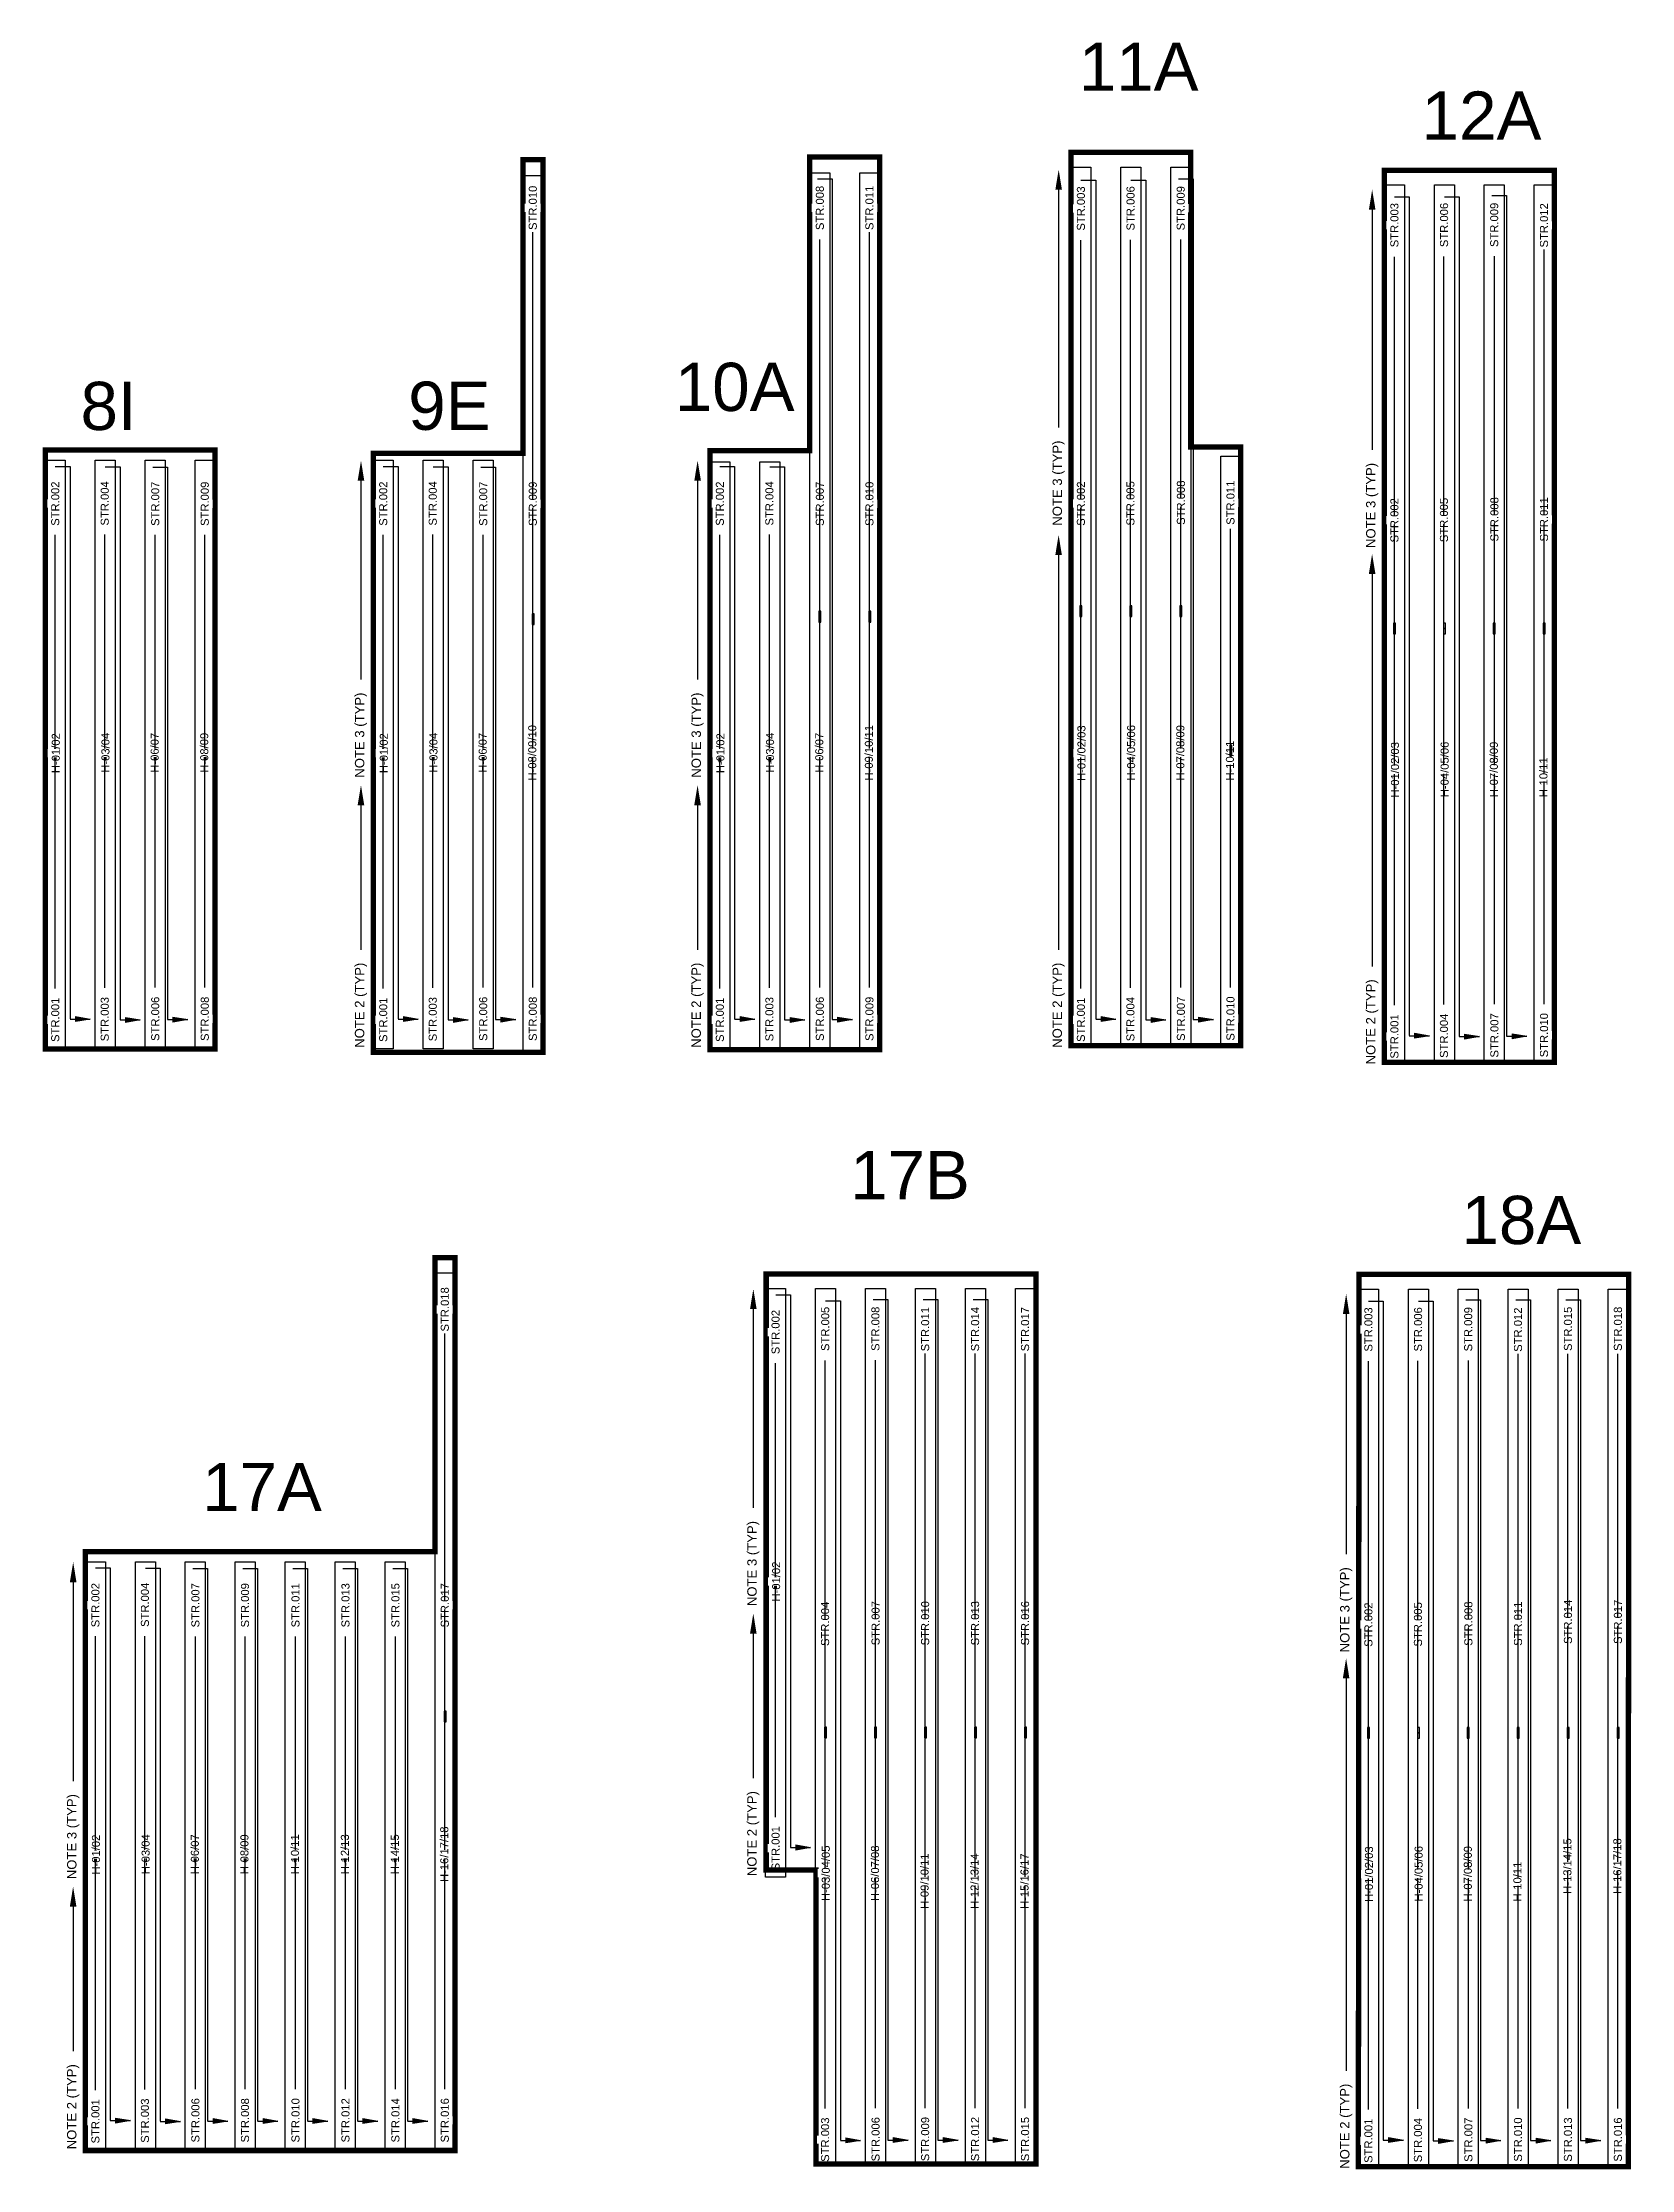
# Model space of a CAD drawing. Header units: inches. Extents: x -4 to 3761, y -12 to 63679.
# Drawn here: x 44 to 637, y 1445 to 2239 of the extents above; entities that cross this region are included whole.
import ezdxf
from ezdxf import colors
from ezdxf.entities.mleader import LeaderData, LeaderLine
from ezdxf.math import Vec2, Vec3

# ---------------------------------------------------------------- set-up
doc = ezdxf.new("R2010")
doc.units = ezdxf.units.IN
doc.header["$MEASUREMENT"] = 0
for name, color, linetype in [('E-TEXT', 7, 'Continuous'), ('G-ANNO-TEXT', 1, 'Continuous'), ('JINKO', 210, 'Continuous'), ('PV-LBD ARCHETYPES', 7, 'Continuous'), ('PVcase PV Modules (optimised)', 142, 'Continuous')]:
    doc.layers.add(name, color=color, linetype=linetype)
doc.styles.add('NEI-A', font='arial.ttf')

msp = doc.modelspace()

# ---------------------------------------------------------------- texts
at = {"layer": 'PV-LBD ARCHETYPES', "style": 'NEI-A'}
for s, p in [('11A', (430.86, 2221.24)), ('12A', (558.89, 2202.96)), ('8I', (58.18, 2094.56)), ('10A', (280.04, 2101.66)), ('18A', (573.74, 1790.61)), ('17A', (103.56, 1690.89))]:
    msp.add_text(s, height=18, dxfattribs=at).set_placement(p)
at = {"layer": 'PV-LBD ARCHETYPES', "char_height": 18, "width": 29.5685, "attachment_point": 5, "style": 'NEI-A'}
for s, insert in [(' 9E', (195.91, 2103.49)), (' 17B', (367.86, 1816.36, 11.13))]:
    msp.add_mtext(s, dxfattribs=dict(at, insert=insert))

# ---------------------------------------------------------------- blocks, each defined once
blk = doc.blocks.new('1P58@52DEG F TR ID3 PVBlock')
at = {"layer": 'PVcase PV Modules (optimised)', "color": 0}
for points in [[(0, 0, 0), (0, -219.818, 0), (-7.461, -219.818, 0), (-7.461, 0, 0)], [(-4.10355, -111.909, 0), (-3.35745, -111.909, 0), (-3.35745, -107.909, 0), (-4.10355, -107.909, 0)]]:
    blk.add_polyline3d(points, close=True, dxfattribs=at)
blk.add_polyline3d([(-3.543975, -110.095525, 0), (-3.543975, -109.722475, 0), (-3.7305, -109.909, 0), (-3.917025, -109.722475, 0), (-3.917025, -110.095525, 0)], dxfattribs=at)
blk = doc.blocks.new('1P87@52DEG F TR ID3 PVBlock')
at = {"layer": 'PVcase PV Modules (optimised)', "color": 0}
for points in [[(0, 0, 0), (0, -327.727, 0), (-7.461, -327.727, 0), (-7.461, 0, 0)], [(-4.10355, -167.724, 0), (-3.35745, -167.724, 0), (-3.35745, -163.724, 0), (-4.10355, -163.724, 0)]]:
    blk.add_polyline3d(points, close=True, dxfattribs=at)
blk.add_polyline3d([(-3.543975, -165.910525, 0), (-3.543975, -165.537475, 0), (-3.7305, -165.724, 0), (-3.917025, -165.537475, 0), (-3.917025, -165.910525, 0)], dxfattribs=at)
blk = doc.blocks.new('_ClosedBlank')
at = {"color": 0, "linetype": 'ByBlock', "lineweight": -2}
for p, q in [((-1, 0.17), (0, 0)), ((-1, 0.17), (-1, -0.17)), ((0, 0), (-1, -0.17))]:
    blk.add_line(p, q, dxfattribs=at)
blk = doc.blocks.new('AR')
h = blk.add_hatch(color=256)
h.dxf.hatch_style = 1
h.paths.add_polyline_path([(0, 0.03), (0, -0.03), (0.18, 0)])
at = {"xscale": 0.1800047113158301, "yscale": 0.1800047113158301, "zscale": 0.1800047113158301}
blk.add_blockref('_ClosedBlank', (0.18, 0), dxfattribs=at)

# ---------------------------------------------------------------- linework, layer by layer
at = {"const_width": 2}
for points in [[(167.47, 1862.16), (230.89, 1862.16), (230.89, 2195.48), (223.43, 2195.48), (223.43, 2085.81), (167.47, 2085.81)], [(356.56, 2196.45), (330.45, 2196.45), (330.45, 2086.86), (293.15, 2086.86), (293.15, 1863.19), (356.56, 1863.19)], [(608.41, 2191.5), (544.99, 2191.5), (544.99, 1858.42), (608.41, 1858.42)], [(45.01, 2087.08), (108.43, 2087.1), (108.43, 1863.49), (45.01, 1863.47)], [(60.01, 1452.15), (198.04, 1452.15), (198.04, 1785.47), (190.58, 1785.47), (190.58, 1675.79), (60.01, 1675.79)], [(636.22, 1779.25), (535.5, 1779.25), (535.28, 1446.07), (636, 1446.07)]]:
    msp.add_lwpolyline(points, close=True, dxfattribs=at)
for points in [[(427.94, 2198.22), (472.7, 2198.22), (472.7, 2088.26), (491.36, 2088.26), (491.36, 1864.64), (427.94, 1864.64), (427.94, 2198.22)], [(414.89, 1447.14), (414.89, 1779.42), (314.17, 1779.43), (314.17, 1556.85), (332.82, 1556.85), (332.82, 1447.14), (414.89, 1447.14)]]:
    msp.add_lwpolyline(points, dxfattribs=at)
at = {"layer": 'E-TEXT'}
for p, q in [((333.29, 2188.33), (338.79, 2188.33)), ((338.79, 2188.33), (338.79, 1874.46)), ((431.71, 2187.89), (437.21, 2187.89)), ((437.21, 2187.89), (437.21, 1874.64)), ((450.37, 2187.8), (455.86, 2187.8)), ((455.86, 2187.8), (455.86, 1874.34)), ((468.08, 2188.33), (473.58, 2188.33)), ((473.58, 2188.33), (473.58, 1874.46)), ((548.76, 2181.67), (554.25, 2181.67)), ((554.25, 2181.67), (554.25, 1868.42)), ((567.41, 2181.59), (572.91, 2181.59)), ((572.91, 2181.59), (572.91, 1868.13)), ((585.13, 2182.11), (590.63, 2182.11)), ((590.63, 2182.11), (590.63, 1868.24)), ((227.06, 1886.34), (227.06, 2168.43)), ((352.74, 1886.34), (352.74, 2168.43)), ((334.23, 1886.34), (334.23, 2165.69)), ((431.69, 1885.97), (431.69, 2165.46)), ((450.18, 1886.23), (450.18, 2165.56)), ((469.02, 1886.34), (469.02, 2165.69)), ((604.58, 1880.13), (604.58, 2161.96)), ((548.74, 1879.76), (548.74, 2159.24)), ((567.23, 1880.01), (567.23, 2159.35)), ((586.07, 1880.13), (586.07, 2159.48)), ((48.78, 2080.95), (54.28, 2080.95)), ((54.28, 2080.95), (54.28, 1874.64)), ((67.44, 2080.86), (72.94, 2080.86)), ((72.94, 2080.86), (72.94, 1874.34)), ((171.24, 2080.95), (176.74, 2080.95)), ((176.74, 2080.95), (176.74, 1874.64)), ((189.9, 2080.86), (195.4, 2080.86)), ((195.4, 2080.86), (195.4, 1874.34)), ((296.91, 2080.95), (302.41, 2080.95)), ((302.41, 2080.95), (302.41, 1874.64)), ((315.57, 2080.86), (321.07, 2080.86)), ((321.07, 2080.86), (321.07, 1874.34)), ((85.15, 2080.7), (90.65, 2080.7)), ((90.65, 2080.7), (90.65, 1874.46)), ((207.61, 2080.7), (213.11, 2080.7)), ((213.11, 2080.7), (213.11, 1874.46)), ((487.53, 1886.34), (487.53, 2057.63)), ((48.77, 1885.97), (48.77, 2055.42)), ((67.25, 1886.23), (67.25, 2055.53)), ((86.1, 1886.34), (86.1, 2055.37)), ((104.6, 1886.34), (104.6, 2055.37)), ((171.22, 1885.97), (171.22, 2055.42)), ((189.71, 1886.23), (189.71, 2055.53)), ((208.55, 1886.34), (208.55, 2055.37)), ((296.9, 1885.97), (296.9, 2055.42)), ((315.39, 1886.23), (315.39, 2055.53)), ((54.28, 1874.59), (61.84, 1874.59)), ((72.94, 1874.3), (80.49, 1874.3)), ((90.65, 1874.41), (98.21, 1874.41)), ((176.74, 1874.59), (184.3, 1874.59)), ((195.4, 1874.3), (202.95, 1874.3)), ((213.11, 1874.41), (220.67, 1874.41)), ((302.41, 1874.59), (309.97, 1874.59)), ((321.07, 1874.3), (328.63, 1874.3)), ((338.79, 1874.41), (346.34, 1874.41)), ((437.21, 1874.59), (444.76, 1874.59)), ((455.86, 1874.3), (463.42, 1874.3)), ((473.58, 1874.41), (481.14, 1874.41)), ((554.25, 1868.38), (561.81, 1868.38)), ((572.91, 1868.08), (580.47, 1868.08)), ((590.63, 1868.2), (598.19, 1868.2)), ((317.72, 1771.63, -5.56), (323.22, 1771.63, -5.56)), ((323.22, 1771.63, -5.56), (323.22, 1565.32, -5.56)), ((336.38, 1769.41), (341.87, 1769.41)), ((341.87, 1769.41), (341.87, 1455.95)), ((354.09, 1769.94), (359.59, 1769.94)), ((359.59, 1769.94), (359.59, 1456.07)), ((539.05, 1769.33), (544.55, 1769.33)), ((544.55, 1769.33), (544.55, 1456.07)), ((557.7, 1769.24), (563.2, 1769.24)), ((563.2, 1769.24), (563.2, 1455.78)), ((575.42, 1769.76), (580.92, 1769.76)), ((580.92, 1769.76), (580.92, 1455.89)), ((194.21, 1475.06), (194.21, 1757.15)), ((336.19, 1467.83), (336.19, 1747.17)), ((355.03, 1467.95), (355.03, 1747.3)), ((373.54, 1467.95), (373.54, 1749.78)), ((392.19, 1467.95), (392.19, 1749.78)), ((410.85, 1467.95), (410.85, 1749.78)), ((594.87, 1467.78), (594.87, 1749.61)), ((613.52, 1467.78), (613.52, 1749.61)), ((632.17, 1467.78), (632.17, 1749.61)), ((317.7, 1576.66, -5.56), (317.7, 1746.11, -5.56)), ((539.03, 1467.41), (539.03, 1746.89)), ((557.52, 1467.66), (557.52, 1747)), ((576.36, 1467.78), (576.36, 1747.13)), ((63.78, 1669.66), (69.28, 1669.66)), ((69.28, 1669.66), (69.28, 1463.35)), ((82.44, 1669.57), (87.94, 1669.57)), ((87.94, 1669.57), (87.94, 1463.06)), ((100.16, 1669.41), (105.65, 1669.41)), ((105.65, 1669.41), (105.65, 1463.17)), ((118.81, 1669.41), (124.31, 1669.41)), ((137.46, 1669.41), (142.96, 1669.41)), ((142.96, 1669.41), (142.96, 1463.17)), ((156.11, 1669.41), (161.61, 1669.41)), ((174.76, 1669.41), (180.26, 1669.41)), ((63.77, 1474.69), (63.77, 1644.14)), ((82.25, 1474.94), (82.25, 1644.25)), ((101.1, 1475.06), (101.1, 1644.08)), ((119.61, 1475.06), (119.61, 1644.08)), ((138.46, 1475.06), (138.46, 1644.08)), ((157.12, 1475.06), (157.12, 1644.08)), ((175.77, 1475.06), (175.77, 1644.08)), ((323.22, 1565.28, -5.56), (330.78, 1565.28, -5.56)), ((69.28, 1463.31), (76.84, 1463.31)), ((87.94, 1463.01), (95.5, 1463.01)), ((105.65, 1463.13), (113.21, 1463.13)), ((142.96, 1463.13), (150.52, 1463.13)), ((341.87, 1455.91), (349.43, 1455.91)), ((359.59, 1456.02), (367.15, 1456.02)), ((544.55, 1456.03), (552.1, 1456.03)), ((563.2, 1455.73), (570.76, 1455.73)), ((580.92, 1455.85), (588.48, 1455.85))]:
    msp.add_line(p, q, dxfattribs=at)

# ---------------------------------------------------------------- block references
at = {"layer": 'E-TEXT', "xscale": 30.78777906583937, "yscale": 30.78777906583937, "zscale": 30.78777906583937}
for p in [(56.3, 1874.59), (74.95, 1874.3), (92.67, 1874.41), (178.75, 1874.59), (197.41, 1874.3), (215.13, 1874.41), (304.43, 1874.59), (323.09, 1874.3), (340.8, 1874.41), (439.22, 1874.59), (457.88, 1874.3), (475.6, 1874.41), (556.27, 1868.38), (574.93, 1868.08), (592.64, 1868.2), (325.23, 1565.28, -5.56), (71.3, 1463.31), (89.95, 1463.01), (107.67, 1463.13), (144.97, 1463.13), (343.89, 1455.91), (361.61, 1456.02), (546.56, 1456.03), (565.22, 1455.73), (582.93, 1455.85)]:
    msp.add_blockref('AR', p, dxfattribs=at)
at = {"layer": 'JINKO'}
for name, p in [('1P87@52DEG F TR ID3 PVBlock', (435.4, 2192.67)), ('1P87@52DEG F TR ID3 PVBlock', (454.05, 2192.67)), ('1P87@52DEG F TR ID3 PVBlock', (472.7, 2192.67)), ('1P87@52DEG F TR ID3 PVBlock', (230.89, 2189.62)), ('1P87@52DEG F TR ID3 PVBlock', (337.91, 2190.59)), ('1P87@52DEG F TR ID3 PVBlock', (356.56, 2190.59)), ('1P87@52DEG F TR ID3 PVBlock', (552.45, 2186.15)), ('1P87@52DEG F TR ID3 PVBlock', (571.1, 2186.15)), ('1P87@52DEG F TR ID3 PVBlock', (589.75, 2186.15)), ('1P87@52DEG F TR ID3 PVBlock', (608.41, 2186.15)), ('1P58@52DEG F TR ID3 PVBlock', (52.47, 2083.29)), ('1P58@52DEG F TR ID3 PVBlock', (71.13, 2083.29)), ('1P58@52DEG F TR ID3 PVBlock', (89.78, 2083.29)), ('1P58@52DEG F TR ID3 PVBlock', (108.43, 2083.29)), ('1P58@52DEG F TR ID3 PVBlock', (174.93, 2083.29)), ('1P58@52DEG F TR ID3 PVBlock', (193.58, 2083.29)), ('1P58@52DEG F TR ID3 PVBlock', (212.24, 2083.29)), ('1P58@52DEG F TR ID3 PVBlock', (300.61, 2082.74)), ('1P58@52DEG F TR ID3 PVBlock', (319.26, 2082.74)), ('1P58@52DEG F TR ID3 PVBlock', (491.36, 2084.76)), ('1P87@52DEG F TR ID3 PVBlock', (198.04, 1779.91)), ('1P58@52DEG F TR ID3 PVBlock', (321.41, 1773.97, -5.56)), ('1P87@52DEG F TR ID3 PVBlock', (340.06, 1773.97)), ('1P87@52DEG F TR ID3 PVBlock', (358.72, 1773.97)), ('1P87@52DEG F TR ID3 PVBlock', (377.37, 1773.97)), ('1P87@52DEG F TR ID3 PVBlock', (396.02, 1773.97)), ('1P87@52DEG F TR ID3 PVBlock', (414.67, 1773.97)), ('1P87@52DEG F TR ID3 PVBlock', (542.74, 1773.8)), ('1P87@52DEG F TR ID3 PVBlock', (561.39, 1773.8)), ('1P87@52DEG F TR ID3 PVBlock', (580.04, 1773.8)), ('1P87@52DEG F TR ID3 PVBlock', (598.7, 1773.8)), ('1P87@52DEG F TR ID3 PVBlock', (617.35, 1773.8)), ('1P87@52DEG F TR ID3 PVBlock', (636, 1773.8)), ('1P58@52DEG F TR ID3 PVBlock', (67.48, 1672)), ('1P58@52DEG F TR ID3 PVBlock', (86.13, 1672)), ('1P58@52DEG F TR ID3 PVBlock', (104.78, 1672)), ('1P58@52DEG F TR ID3 PVBlock', (123.43, 1672)), ('1P58@52DEG F TR ID3 PVBlock', (142.08, 1672)), ('1P58@52DEG F TR ID3 PVBlock', (160.74, 1672)), ('1P58@52DEG F TR ID3 PVBlock', (179.39, 1672))]:
    msp.add_blockref(name, p, dxfattribs=at)

msp.set_redraw_order([(e.dxf.handle, doc.entitydb.next_handle()) for e in msp.query("TEXT MTEXT ATTDEF DIMENSION ARC_DIMENSION")])  # texts and dimensions are drawn at this point

# ---------------------------------------------------------------- leaders
at = {"layer": 'G-ANNO-TEXT'}
ml = msp.add_multileader_mtext('Standard', dxfattribs=at)
ml.set_content('NOTE 3 (TYP)', color=256, style='NEI-A')
ml.set_leader_properties()
ml.build(insert=Vec2(0, 0))
ml.multileader.update_dxf_attribs({"dogleg_length": 0.0625, "arrow_head_size": 7.5, "scale": 60})
ctx = ml.context
ctx.base_point, ctx.scale, ctx.char_height, ctx.arrow_head_size, ctx.landing_gap_size, ctx.plane_origin, ctx.plane_x_axis, ctx.plane_y_axis = Vec3(423.37, 2053.43), 60, 3.5, 7.5, 5.4, Vec3(501.51, 1984.16), Vec3(0, 1), Vec3(-1, 0)
notes = []
notes.append((ctx, [(1, (1, 1, 0), (423.37, 2099.21), (0, -1), 3.75, [(0, [(423.37, 2191.77)], 0, [])])]))
ctx.mtext.insert, ctx.mtext.text_direction, ctx.mtext.rotation, ctx.mtext.width, ctx.mtext.flow_direction = Vec3(421.11, 2058.83), Vec3(0, 1), 1.570796, 1027, 5
ml = msp.add_multileader_mtext('Standard', dxfattribs=at)
ml.set_content('NOTE 3 (TYP)', color=256, style='NEI-A')
ml.set_leader_properties()
ml.build(insert=Vec2(0, 0))
ml.multileader.update_dxf_attribs({"dogleg_length": 0.0625, "arrow_head_size": 7.5, "scale": 60})
ctx = ml.context
ctx.base_point, ctx.scale, ctx.char_height, ctx.arrow_head_size, ctx.landing_gap_size, ctx.plane_origin, ctx.plane_x_axis, ctx.plane_y_axis = Vec3(540.42, 2045.1), 60, 3.5, 7.5, 5.4, Vec3(618.56, 1975.83), Vec3(0, 1), Vec3(-1, 0)
notes.append((ctx, [(1, (1, 1, 0), (540.42, 2090.89), (0, -1), 3.75, [(0, [(540.42, 2184.3)], 0, [])])]))
ctx.mtext.insert, ctx.mtext.text_direction, ctx.mtext.rotation, ctx.mtext.width, ctx.mtext.flow_direction = Vec3(538.15, 2050.5), Vec3(0, 1), 1.570796, 1027, 5
ml = msp.add_multileader_mtext('Standard', dxfattribs=at)
ml.set_content('NOTE 3 (TYP)', color=256, style='NEI-A')
ml.set_leader_properties()
ml.build(insert=Vec2(0, 0))
ml.multileader.update_dxf_attribs({"dogleg_length": 0.0625, "arrow_head_size": 7.5, "scale": 60})
ctx = ml.context
ctx.base_point, ctx.scale, ctx.char_height, ctx.arrow_head_size, ctx.landing_gap_size, ctx.plane_origin, ctx.plane_x_axis, ctx.plane_y_axis = Vec3(162.9, 1959.34), 60, 3.5, 7.5, 5.4, Vec3(241.04, 1890.07), Vec3(0, 1), Vec3(-1, 0)
notes.append((ctx, [(1, (1, 1, 0), (162.9, 2005.12), (0, -1), 3.75, [(0, [(162.9, 2083.14)], 0, [])])]))
ctx.mtext.insert, ctx.mtext.text_direction, ctx.mtext.rotation, ctx.mtext.width, ctx.mtext.flow_direction = Vec3(160.64, 1964.74), Vec3(0, 1), 1.570796, 1027, 5
ml = msp.add_multileader_mtext('Standard', dxfattribs=at)
ml.set_content('NOTE 3 (TYP)', color=256, style='NEI-A')
ml.set_leader_properties()
ml.build(insert=Vec2(0, 0))
ml.multileader.update_dxf_attribs({"dogleg_length": 0.0625, "arrow_head_size": 7.5, "scale": 60})
ctx = ml.context
ctx.base_point, ctx.scale, ctx.char_height, ctx.arrow_head_size, ctx.landing_gap_size, ctx.plane_origin, ctx.plane_x_axis, ctx.plane_y_axis = Vec3(288.58, 1959.34), 60, 3.5, 7.5, 5.4, Vec3(366.71, 1890.07), Vec3(0, 1), Vec3(-1, 0)
notes.append((ctx, [(1, (1, 1, 0), (288.58, 2005.12), (0, -1), 3.75, [(0, [(288.58, 2083.14)], 0, [])])]))
ctx.mtext.insert, ctx.mtext.text_direction, ctx.mtext.rotation, ctx.mtext.width, ctx.mtext.flow_direction = Vec3(286.31, 1964.74), Vec3(0, 1), 1.570796, 1027, 5
ml = msp.add_multileader_mtext('Standard', dxfattribs=at)
ml.set_content('NOTE 3 (TYP)', color=256, style='NEI-A')
ml.set_leader_properties()
ml.build(insert=Vec2(0, 0))
ml.multileader.update_dxf_attribs({"dogleg_length": 0.0625, "arrow_head_size": 7.5, "scale": 60})
ctx = ml.context
ctx.base_point, ctx.scale, ctx.char_height, ctx.arrow_head_size, ctx.landing_gap_size, ctx.plane_origin, ctx.plane_x_axis, ctx.plane_y_axis = Vec3(530.71, 1632.75), 60, 3.5, 7.5, 5.4, Vec3(608.85, 1563.48), Vec3(0, 1), Vec3(-1, 0)
notes.append((ctx, [(1, (1, 1, 0), (530.71, 1678.54), (0, -1), 3.75, [(0, [(530.71, 1771.95)], 0, [])])]))
ctx.mtext.insert, ctx.mtext.text_direction, ctx.mtext.rotation, ctx.mtext.width, ctx.mtext.flow_direction = Vec3(528.45, 1638.15), Vec3(0, 1), 1.570796, 1027, 5
ml = msp.add_multileader_mtext('Standard', dxfattribs=at)
ml.set_content('NOTE 2 (TYP)', color=256, style='NEI-A')
ml.set_leader_properties()
ml.build(insert=Vec2(0, 0))
ml.multileader.update_dxf_attribs({"dogleg_length": 0.0625, "arrow_head_size": 7.5, "scale": 60})
ctx = ml.context
ctx.base_point, ctx.scale, ctx.char_height, ctx.arrow_head_size, ctx.landing_gap_size, ctx.plane_origin, ctx.plane_x_axis, ctx.plane_y_axis = Vec3(162.89, 1858.48), 60, 3.5, 7.5, 5.4, Vec3(241.02, 1789.21), Vec3(0, 1), Vec3(-1, 0)
notes.append((ctx, [(1, (1, 1, 0), (162.89, 1904.27), (0, -1), 3.75, [(0, [(162.89, 1961.95)], 0, [])])]))
ctx.mtext.insert, ctx.mtext.text_direction, ctx.mtext.rotation, ctx.mtext.width, ctx.mtext.flow_direction = Vec3(160.62, 1863.88), Vec3(0, 1), 1.570796, 55.295, 5
ml = msp.add_multileader_mtext('Standard', dxfattribs=at)
ml.set_content('NOTE 2 (TYP)', color=256, style='NEI-A')
ml.set_leader_properties()
ml.build(insert=Vec2(0, 0))
ml.multileader.update_dxf_attribs({"dogleg_length": 0.0625, "arrow_head_size": 7.5, "scale": 60})
ctx = ml.context
ctx.base_point, ctx.scale, ctx.char_height, ctx.arrow_head_size, ctx.landing_gap_size, ctx.plane_origin, ctx.plane_x_axis, ctx.plane_y_axis = Vec3(288.56, 1858.48), 60, 3.5, 7.5, 5.4, Vec3(366.7, 1789.21), Vec3(0, 1), Vec3(-1, 0)
notes.append((ctx, [(1, (1, 1, 0), (288.56, 1904.27), (0, -1), 3.75, [(0, [(288.56, 1961.95)], 0, [])])]))
ctx.mtext.insert, ctx.mtext.text_direction, ctx.mtext.rotation, ctx.mtext.width, ctx.mtext.flow_direction = Vec3(286.29, 1863.88), Vec3(0, 1), 1.570796, 55.295, 5
ml = msp.add_multileader_mtext('Standard', dxfattribs=at)
ml.set_content('NOTE 2 (TYP)', color=256, style='NEI-A')
ml.set_leader_properties()
ml.build(insert=Vec2(0, 0))
ml.multileader.update_dxf_attribs({"dogleg_length": 0.0625, "arrow_head_size": 7.5, "scale": 60})
ctx = ml.context
ctx.base_point, ctx.scale, ctx.char_height, ctx.arrow_head_size, ctx.landing_gap_size, ctx.plane_origin, ctx.plane_x_axis, ctx.plane_y_axis = Vec3(423.35, 1858.48), 60, 3.5, 7.5, 5.4, Vec3(501.49, 1789.21), Vec3(0, 1), Vec3(-1, 0)
notes.append((ctx, [(1, (1, 1, 0), (423.35, 1904.27), (0, -1), 3.75, [(0, [(423.35, 2055.36)], 0, [])])]))
ctx.mtext.insert, ctx.mtext.text_direction, ctx.mtext.rotation, ctx.mtext.width, ctx.mtext.flow_direction = Vec3(421.09, 1863.88), Vec3(0, 1), 1.570796, 55.295, 5
ml = msp.add_multileader_mtext('Standard', dxfattribs=at)
ml.set_content('NOTE 2 (TYP)', color=256, style='NEI-A')
ml.set_leader_properties()
ml.build(insert=Vec2(0, 0))
ml.multileader.update_dxf_attribs({"dogleg_length": 0.0625, "arrow_head_size": 7.5, "scale": 60})
ctx = ml.context
ctx.base_point, ctx.scale, ctx.char_height, ctx.arrow_head_size, ctx.landing_gap_size, ctx.plane_origin, ctx.plane_x_axis, ctx.plane_y_axis = Vec3(540.4, 1852.27), 60, 3.5, 7.5, 5.4, Vec3(618.54, 1783), Vec3(0, 1), Vec3(-1, 0)
notes.append((ctx, [(1, (1, 1, 0), (540.4, 1898.05), (0, -1), 3.75, [(0, [(540.4, 2048.27)], 0, [])])]))
ctx.mtext.insert, ctx.mtext.text_direction, ctx.mtext.rotation, ctx.mtext.width, ctx.mtext.flow_direction = Vec3(538.14, 1857.67), Vec3(0, 1), 1.570796, 55.295, 5
ml = msp.add_multileader_mtext('Standard', dxfattribs=at)
ml.set_content('NOTE 2 (TYP)', color=256, style='NEI-A')
ml.set_leader_properties()
ml.build(insert=Vec2(0, 0))
ml.multileader.update_dxf_attribs({"dogleg_length": 0.0625, "arrow_head_size": 7.5, "scale": 60})
ctx = ml.context
ctx.base_point, ctx.scale, ctx.char_height, ctx.arrow_head_size, ctx.landing_gap_size, ctx.plane_origin, ctx.plane_x_axis, ctx.plane_y_axis = Vec3(530.69, 1439.92), 60, 3.5, 7.5, 5.4, Vec3(608.83, 1370.65), Vec3(0, 1), Vec3(-1, 0)
notes.append((ctx, [(1, (1, 1, 0), (530.69, 1485.7), (0, -1), 3.75, [(0, [(530.69, 1635.93)], 0, [])])]))
ctx.mtext.insert, ctx.mtext.text_direction, ctx.mtext.rotation, ctx.mtext.width, ctx.mtext.flow_direction = Vec3(528.43, 1445.32), Vec3(0, 1), 1.570796, 55.295, 5
for ctx, leaders in notes:
    for number, flags, end, landing, length, lines in leaders:
        leader = LeaderData()
        leader.index, (leader.has_last_leader_line, leader.has_dogleg_vector, leader.attachment_direction) = number, flags
        leader.last_leader_point, leader.dogleg_vector, leader.dogleg_length = Vec3(end), Vec3(landing), length
        for number, points, colour, breaks in lines:
            line = LeaderLine()
            line.index, line.vertices, line.color, line.breaks = number, Vec3.list(points), colors.encode_raw_color(colour), breaks
            leader.lines.append(line)
        ctx.leaders.append(leader)

# ---------------------------------------------------------------- next in the draw order: texts
at = {"layer": 'G-ANNO-TEXT', "char_height": 3, "attachment_point": 5, "rotation": 90, "style": 'NEI-A', "bg_fill": 3, "box_fill_scale": 1.5, "bg_fill_color": 256, "bg_fill_transparency": 0}
for s, width, insert in [('STR.010', 0.0963, (227.06, 2177.51)), ('STR.008', 0.0963, (334.23, 2177.48)), ('STR.011', 0.0963, (352.74, 2177.51)), ('STR.003', 0.0963, (431.69, 2177.27)), ('STR.006', 0.0823, (450.23, 2177.33)), ('STR.009', 0.0823, (468.96, 2177.36)), ('STR.003', 0.0963, (548.74, 2171.05)), ('STR.006', 0.0823, (567.28, 2171.11)), ('STR.009', 0.0823, (586, 2171.14)), ('STR.012', 0.0963, (604.58, 2170.98)), ('STR.002', 0.0963, (48.77, 2067.07)), ('STR.004', 0.0963, (67.25, 2067.17)), ('STR.007', 0.0963, (86.1, 2067.01)), ('STR.009', 0.0963, (104.6, 2067.01)), ('STR.002', 0.0963, (171.22, 2067.07)), ('STR.004', 0.0963, (189.71, 2067.17)), ('STR.007', 0.0963, (208.55, 2067.01)), ('STR.009', 0.0963, (227.06, 2067.01)), ('STR.002', 0.0963, (296.9, 2067.07)), ('STR.004', 0.0963, (315.39, 2067.17)), ('STR.007', 0.0963, (334.23, 2067.01)), ('STR.010', 0.0963, (352.74, 2067.01)), ('STR.002', 0.0963, (431.69, 2067.07)), ('STR.005', 0.0963, (450.18, 2067.17)), ('STR.008', 0.0963, (469.02, 2067.43)), ('STR.011', 0.0963, (487.53, 2067.42)), ('STR.002', 0.0963, (548.74, 2060.85)), ('STR.005', 0.0963, (567.23, 2060.96)), ('STR.008', 0.0963, (586.07, 2061.21)), ('STR.011', 0.0963, (604.58, 2061.2)), ('STR.001', 0.0823, (48.77, 1874.33)), ('STR.003', 0.0823, (67.25, 1874.58)), ('STR.006', 0.0823, (86.1, 1874.7)), ('STR.008', 0.0823, (104.6, 1874.7)), ('STR.001', 0.0823, (171.22, 1874.33)), ('STR.003', 0.0823, (189.71, 1874.58)), ('STR.006', 0.0823, (208.55, 1874.7)), ('STR.008', 0.0823, (227.06, 1874.7)), ('STR.001', 0.0823, (296.9, 1874.33)), ('STR.003', 0.0823, (315.39, 1874.58)), ('STR.006', 0.0823, (334.23, 1874.7)), ('STR.009', 0.0823, (352.74, 1874.7)), ('STR.001', 0.0823, (431.69, 1874.33)), ('STR.004', 0.0823, (450.18, 1874.58)), ('STR.007', 0.0963, (469.02, 1874.74)), ('STR.010', 0.0963, (487.53, 1874.81)), ('STR.001', 0.0823, (548.74, 1868.12)), ('STR.004', 0.0823, (567.23, 1868.37)), ('STR.007', 0.0963, (586.07, 1868.52)), ('STR.010', 0.0963, (604.58, 1868.59)), ('STR.018', 0.0963, (194.21, 1766.22)), ('STR.005', 0.0823, (336.24, 1758.93)), ('STR.008', 0.0823, (354.97, 1758.96)), ('STR.011', 0.0963, (373.54, 1758.81)), ('STR.014', 0.0963, (392.19, 1758.81)), ('STR.017', 0.0963, (410.85, 1758.81)), ('STR.003', 0.0963, (539.03, 1758.71)), ('STR.006', 0.0823, (557.57, 1758.76)), ('STR.009', 0.0823, (576.29, 1758.79)), ('STR.012', 0.0963, (594.87, 1758.64)), ('STR.015', 0.0963, (613.52, 1758.95)), ('STR.018', 0.0963, (632.17, 1758.95)), ('STR.004', 0.0963, (82.25, 1655.89)), ('STR.007', 0.0963, (101.1, 1655.73)), ('STR.009', 0.0963, (119.61, 1655.73)), ('STR.011', 0.0963, (138.46, 1655.73)), ('STR.013', 0.0963, (157.12, 1655.73)), ('STR.015', 0.0963, (175.77, 1655.73)), ('STR.017', 0.0963, (194.21, 1655.73)), ('STR.004', 0.0963, (336.19, 1648.78)), ('STR.007', 0.0963, (355.03, 1649.04)), ('STR.010', 0.0963, (373.54, 1649.02)), ('STR.013', 0.0963, (392.19, 1649.02)), ('STR.016', 0.0963, (410.85, 1649.02)), ('STR.002', 0.0963, (539.03, 1648.5)), ('STR.005', 0.0963, (557.52, 1648.61)), ('STR.008', 0.0963, (576.36, 1648.87)), ('STR.011', 0.0963, (594.87, 1648.85)), ('STR.014', 0.0963, (613.52, 1649.55)), ('STR.017', 0.0963, (632.17, 1649.55)), ('STR.003', 0.0823, (82.25, 1463.3)), ('STR.006', 0.0823, (101.1, 1463.42)), ('STR.008', 0.0823, (119.61, 1463.42)), ('STR.012', 0.0823, (157.12, 1463.42)), ('STR.003', 0.0823, (336.19, 1456.19)), ('STR.006', 0.0963, (355.03, 1456.35)), ('STR.009', 0.0963, (373.54, 1456.42)), ('STR.001', 0.0823, (539.03, 1455.77)), ('STR.004', 0.0823, (557.52, 1456.02)), ('STR.007', 0.0963, (576.36, 1456.17)), ('STR.010', 0.0963, (594.87, 1456.24))]:
    msp.add_mtext_dynamic_manual_height_columns(s, width=width, gutter_width=0.561, heights=[0], dxfattribs=dict(at, insert=insert))
at = {"layer": 'G-ANNO-TEXT', "char_height": 3, "width": 0.0823, "attachment_point": 5, "rotation": 90, "style": 'NEI-A', "bg_fill": 3, "box_fill_scale": 1.5, "bg_fill_color": 256, "bg_fill_transparency": 0}
for s, insert in [('H-01/02', (48.97, 1973.9)), ('H-03/04', (67.51, 1974.05)), ('H-06/07', (85.89, 1974.05)), ('H-08/09', (104.4, 1974.05)), ('H-01/02', (171.43, 1973.9)), ('H-03/04', (189.97, 1974.05)), ('H-06/07', (208.35, 1974.05)), ('H-08/09/10', (226.86, 1974.05)), ('H-01/02', (297.1, 1973.9)), ('H-03/04', (315.64, 1974.05)), ('H-06/07', (334.02, 1974.05)), ('H-09/10/11', (352.53, 1974.05)), ('H-01/02/03', (431.9, 1973.9)), ('H-04/05/06', (450.44, 1974.05)), ('H-07/08/09', (468.82, 1974.05)), ('H-10/11', (487.32, 1971.1)), ('H-01/02/03', (548.95, 1967.68)), ('H-04/05/06', (567.49, 1967.83)), ('H-07/08/09', (585.87, 1967.83)), ('H-10/11', (604.37, 1964.88)), ('H-16/17/18', (194.01, 1562.77)), ('H-03/04', (82.51, 1562.77)), ('H-06/07', (100.89, 1562.77)), ('H-08/09', (119.4, 1562.77)), ('H-10/11', (138.26, 1562.77)), ('H-12/13', (156.91, 1562.77)), ('H-14/15', (175.56, 1562.77)), ('H-03/04/05', (336.45, 1555.66)), ('H-06/07/08', (354.83, 1555.66)), ('H-01/02/03', (539.24, 1555.33)), ('H-04/05/06', (557.78, 1555.49)), ('H-07/08/09', (576.16, 1555.49)), ('H-13/14/15', (613.32, 1558.36)), ('H-16/17/18', (631.97, 1558.36)), ('H-09/10/11', (373.34, 1552.71)), ('H-12/13/14', (391.99, 1552.71)), ('H-15/16/17', (410.64, 1552.71)), ('H-10/11', (594.66, 1552.54))]:
    msp.add_mtext(s, dxfattribs=dict(at, insert=insert))

# ---------------------------------------------------------------- next in the draw order: linework, layer by layer
at = {"layer": 'E-TEXT'}
for p, q in [((372.74, 1769.94), (378.24, 1769.94)), ((378.24, 1769.94), (378.24, 1456.07)), ((391.4, 1769.94), (396.89, 1769.94)), ((594.07, 1769.79), (599.57, 1769.79)), ((599.57, 1769.79), (599.57, 1455.89)), ((612.72, 1769.79), (618.22, 1769.79)), ((124.31, 1669.41), (124.31, 1463.17)), ((161.61, 1669.41), (161.61, 1463.17)), ((124.31, 1463.13), (131.86, 1463.13)), ((161.61, 1463.13), (169.17, 1463.13)), ((378.24, 1456.02), (385.8, 1456.02)), ((599.57, 1455.85), (607.13, 1455.85))]:
    msp.add_line(p, q, dxfattribs=at)

# ---------------------------------------------------------------- next in the draw order: block references
at = {"layer": 'E-TEXT', "xscale": 30.78777906583937, "yscale": 30.78777906583937, "zscale": 30.78777906583937}
for p in [(126.32, 1463.13), (163.63, 1463.13), (380.26, 1456.02), (601.59, 1455.85)]:
    msp.add_blockref('AR', p, dxfattribs=at)

# ---------------------------------------------------------------- next in the draw order: leaders
at = {"layer": 'G-ANNO-TEXT'}
ml = msp.add_multileader_mtext('Standard', dxfattribs=at)
ml.set_content('NOTE 3 (TYP)', color=256, style='NEI-A')
ml.set_leader_properties()
ml.build(insert=Vec2(0, 0))
ml.multileader.update_dxf_attribs({"dogleg_length": 0.0625, "arrow_head_size": 7.5, "scale": 60})
ctx = ml.context
ctx.base_point, ctx.scale, ctx.char_height, ctx.arrow_head_size, ctx.landing_gap_size, ctx.plane_origin, ctx.plane_x_axis, ctx.plane_y_axis = Vec3(309.38, 1650.02, -5.56), 60, 3.5, 7.5, 5.4, Vec3(387.52, 1580.75, -5.56), Vec3(0, 1), Vec3(-1, 0)
notes = []
notes.append((ctx, [(1, (1, 1, 0), (309.38, 1695.81, -5.56), (0, -1), 3.75, [(0, [(309.38, 1773.83, -5.56)], 0, [])])]))
ctx.mtext.insert, ctx.mtext.text_direction, ctx.mtext.rotation, ctx.mtext.width, ctx.mtext.flow_direction = Vec3(307.12, 1655.42, -5.56), Vec3(0, 1), 1.570796, 1027, 5
ml = msp.add_multileader_mtext('Standard', dxfattribs=at)
ml.set_content('NOTE 3 (TYP)', color=256, style='NEI-A')
ml.set_leader_properties()
ml.build(insert=Vec2(0, 0))
ml.multileader.update_dxf_attribs({"dogleg_length": 0.0625, "arrow_head_size": 7.5, "scale": 60})
ctx = ml.context
ctx.base_point, ctx.scale, ctx.char_height, ctx.arrow_head_size, ctx.landing_gap_size, ctx.plane_origin, ctx.plane_x_axis, ctx.plane_y_axis = Vec3(55.45, 1548.05), 60, 3.5, 7.5, 5.4, Vec3(133.58, 1478.78), Vec3(0, 1), Vec3(-1, 0)
notes.append((ctx, [(1, (1, 1, 0), (55.45, 1593.84), (0, -1), 3.75, [(0, [(55.45, 1671.86)], 0, [])])]))
ctx.mtext.insert, ctx.mtext.text_direction, ctx.mtext.rotation, ctx.mtext.width, ctx.mtext.flow_direction = Vec3(53.18, 1553.45), Vec3(0, 1), 1.570796, 1027, 5
ml = msp.add_multileader_mtext('Standard', dxfattribs=at)
ml.set_content('NOTE 3 (TYP)', color=256, style='NEI-A')
ml.set_leader_properties()
ml.build(insert=Vec2(0, 0))
ml.multileader.update_dxf_attribs({"dogleg_length": 0.0625, "arrow_head_size": 7.5, "scale": 60})
ctx = ml.context
ctx.base_point, ctx.scale, ctx.char_height, ctx.arrow_head_size, ctx.landing_gap_size, ctx.plane_origin, ctx.plane_x_axis, ctx.plane_y_axis = Vec3(335.38, 605.07), 60, 3.5, 7.5, 5.4, Vec3(413.51, 535.8), Vec3(0, 1), Vec3(-1, 0)
notes.append((ctx, [(1, (1, 1, 0), (335.38, 650.85), (0, -1), 3.75, [(0, [(335.38, 728.88)], 0, [])])]))
ctx.mtext.insert, ctx.mtext.text_direction, ctx.mtext.rotation, ctx.mtext.width, ctx.mtext.flow_direction = Vec3(333.11, 610.47), Vec3(0, 1), 1.570796, 1027, 5
ml = msp.add_multileader_mtext('Standard', dxfattribs=at)
ml.set_content('NOTE 3 (TYP)', color=256, style='NEI-A')
ml.set_leader_properties()
ml.build(insert=Vec2(0, 0))
ml.multileader.update_dxf_attribs({"dogleg_length": 0.0625, "arrow_head_size": 7.5, "scale": 60})
ctx = ml.context
ctx.base_point, ctx.scale, ctx.char_height, ctx.arrow_head_size, ctx.landing_gap_size, ctx.plane_origin, ctx.plane_x_axis, ctx.plane_y_axis = Vec3(463.91, 600.85), 60, 3.5, 7.5, 5.4, Vec3(542.05, 531.58), Vec3(0, 1), Vec3(-1, 0)
notes.append((ctx, [(1, (1, 1, 0), (463.91, 646.63), (0, -1), 3.75, [(0, [(463.91, 724.66)], 0, [])])]))
ctx.mtext.insert, ctx.mtext.text_direction, ctx.mtext.rotation, ctx.mtext.width, ctx.mtext.flow_direction = Vec3(461.65, 606.25), Vec3(0, 1), 1.570796, 1027, 5
ml = msp.add_multileader_mtext('Standard', dxfattribs=at)
ml.set_content('NOTE 3 (TYP)', color=256, style='NEI-A')
ml.set_leader_properties()
ml.build(insert=Vec2(0, 0))
ml.multileader.update_dxf_attribs({"dogleg_length": 0.0625, "arrow_head_size": 7.5, "scale": 60})
ctx = ml.context
ctx.base_point, ctx.scale, ctx.char_height, ctx.arrow_head_size, ctx.landing_gap_size, ctx.plane_origin, ctx.plane_x_axis, ctx.plane_y_axis = Vec3(600.42, 597.84), 60, 3.5, 7.5, 5.4, Vec3(678.55, 528.57), Vec3(0, 1), Vec3(-1, 0)
notes.append((ctx, [(1, (1, 1, 0), (600.42, 643.62), (0, -1), 3.75, [(0, [(600.42, 721.65)], 0, [])])]))
ctx.mtext.insert, ctx.mtext.text_direction, ctx.mtext.rotation, ctx.mtext.width, ctx.mtext.flow_direction = Vec3(598.15, 603.24), Vec3(0, 1), 1.570796, 1027, 5
ml = msp.add_multileader_mtext('Standard', dxfattribs=at)
ml.set_content('NOTE 3 (TYP)', color=256, style='NEI-A')
ml.set_leader_properties()
ml.build(insert=Vec2(0, 0))
ml.multileader.update_dxf_attribs({"dogleg_length": 0.0625, "arrow_head_size": 7.5, "scale": 60})
ctx = ml.context
ctx.base_point, ctx.scale, ctx.char_height, ctx.arrow_head_size, ctx.landing_gap_size, ctx.plane_origin, ctx.plane_x_axis, ctx.plane_y_axis = Vec3(208.86, 267.81, -0.13), 60, 3.5, 7.5, 5.4, Vec3(286.99, 198.54, -0.13), Vec3(0, 1), Vec3(-1, 0)
notes.append((ctx, [(1, (1, 1, 0), (208.86, 313.59, -0.13), (0, -1), 3.75, [(0, [(208.86, 407.01, -0.13)], 0, [])])]))
ctx.mtext.insert, ctx.mtext.text_direction, ctx.mtext.rotation, ctx.mtext.width, ctx.mtext.flow_direction = Vec3(206.59, 273.21, -0.13), Vec3(0, 1), 1.570796, 1027, 5
ml = msp.add_multileader_mtext('Standard', dxfattribs=at)
ml.set_content('NOTE 3 (TYP)', color=256, style='NEI-A')
ml.set_leader_properties()
ml.build(insert=Vec2(0, 0))
ml.multileader.update_dxf_attribs({"dogleg_length": 0.0625, "arrow_head_size": 7.5, "scale": 60})
ctx = ml.context
ctx.base_point, ctx.scale, ctx.char_height, ctx.arrow_head_size, ctx.landing_gap_size, ctx.plane_origin, ctx.plane_x_axis, ctx.plane_y_axis = Vec3(567.6, 182.99), 60, 3.5, 7.5, 5.4, Vec3(645.73, 113.72), Vec3(0, 1), Vec3(-1, 0)
notes.append((ctx, [(1, (1, 1, 0), (567.6, 228.78), (0, -1), 3.75, [(0, [(567.6, 306.8)], 0, [])])]))
ctx.mtext.insert, ctx.mtext.text_direction, ctx.mtext.rotation, ctx.mtext.width, ctx.mtext.flow_direction = Vec3(565.33, 188.39), Vec3(0, 1), 1.570796, 1027, 5
ml = msp.add_multileader_mtext('Standard', dxfattribs=at)
ml.set_content('NOTE 2 (TYP)', color=256, style='NEI-A')
ml.set_leader_properties()
ml.build(insert=Vec2(0, 0))
ml.multileader.update_dxf_attribs({"dogleg_length": 0.0625, "arrow_head_size": 7.5, "scale": 60})
ctx = ml.context
ctx.base_point, ctx.scale, ctx.char_height, ctx.arrow_head_size, ctx.landing_gap_size, ctx.plane_origin, ctx.plane_x_axis, ctx.plane_y_axis = Vec3(309.37, 1549.17, -5.56), 60, 3.5, 7.5, 5.4, Vec3(387.5, 1479.9, -5.56), Vec3(0, 1), Vec3(-1, 0)
notes.append((ctx, [(1, (1, 1, 0), (309.37, 1594.95, -5.56), (0, -1), 3.75, [(0, [(309.37, 1652.64, -5.56)], 0, [])])]))
ctx.mtext.insert, ctx.mtext.text_direction, ctx.mtext.rotation, ctx.mtext.width, ctx.mtext.flow_direction = Vec3(307.1, 1554.57, -5.56), Vec3(0, 1), 1.570796, 55.295, 5
ml = msp.add_multileader_mtext('Standard', dxfattribs=at)
ml.set_content('NOTE 2 (TYP)', color=256, style='NEI-A')
ml.set_leader_properties()
ml.build(insert=Vec2(0, 0))
ml.multileader.update_dxf_attribs({"dogleg_length": 0.0625, "arrow_head_size": 7.5, "scale": 60})
ctx = ml.context
ctx.base_point, ctx.scale, ctx.char_height, ctx.arrow_head_size, ctx.landing_gap_size, ctx.plane_origin, ctx.plane_x_axis, ctx.plane_y_axis = Vec3(55.43, 1447.2), 60, 3.5, 7.5, 5.4, Vec3(133.56, 1377.93), Vec3(0, 1), Vec3(-1, 0)
notes.append((ctx, [(1, (1, 1, 0), (55.43, 1492.98), (0, -1), 3.75, [(0, [(55.43, 1550.67)], 0, [])])]))
ctx.mtext.insert, ctx.mtext.text_direction, ctx.mtext.rotation, ctx.mtext.width, ctx.mtext.flow_direction = Vec3(53.16, 1452.6), Vec3(0, 1), 1.570796, 55.295, 5
ml = msp.add_multileader_mtext('Standard', dxfattribs=at)
ml.set_content('NOTE 2 (TYP)', color=256, style='NEI-A')
ml.set_leader_properties()
ml.build(insert=Vec2(0, 0))
ml.multileader.update_dxf_attribs({"dogleg_length": 0.0625, "arrow_head_size": 7.5, "scale": 60})
ctx = ml.context
ctx.base_point, ctx.scale, ctx.char_height, ctx.arrow_head_size, ctx.landing_gap_size, ctx.plane_origin, ctx.plane_x_axis, ctx.plane_y_axis = Vec3(335.36, 504.21), 60, 3.5, 7.5, 5.4, Vec3(413.5, 434.94), Vec3(0, 1), Vec3(-1, 0)
notes.append((ctx, [(1, (1, 1, 0), (335.36, 550), (0, -1), 3.75, [(0, [(335.36, 607.69)], 0, [])])]))
ctx.mtext.insert, ctx.mtext.text_direction, ctx.mtext.rotation, ctx.mtext.width, ctx.mtext.flow_direction = Vec3(333.1, 509.61), Vec3(0, 1), 1.570796, 55.295, 5
ml = msp.add_multileader_mtext('Standard', dxfattribs=at)
ml.set_content('NOTE 2 (TYP)', color=256, style='NEI-A')
ml.set_leader_properties()
ml.build(insert=Vec2(0, 0))
ml.multileader.update_dxf_attribs({"dogleg_length": 0.0625, "arrow_head_size": 7.5, "scale": 60})
ctx = ml.context
ctx.base_point, ctx.scale, ctx.char_height, ctx.arrow_head_size, ctx.landing_gap_size, ctx.plane_origin, ctx.plane_x_axis, ctx.plane_y_axis = Vec3(463.9, 499.99), 60, 3.5, 7.5, 5.4, Vec3(542.03, 430.72), Vec3(0, 1), Vec3(-1, 0)
notes.append((ctx, [(1, (1, 1, 0), (463.9, 545.78), (0, -1), 3.75, [(0, [(463.9, 603.47)], 0, [])])]))
ctx.mtext.insert, ctx.mtext.text_direction, ctx.mtext.rotation, ctx.mtext.width, ctx.mtext.flow_direction = Vec3(461.63, 505.39), Vec3(0, 1), 1.570796, 55.295, 5
ml = msp.add_multileader_mtext('Standard', dxfattribs=at)
ml.set_content('NOTE 2 (TYP)', color=256, style='NEI-A')
ml.set_leader_properties()
ml.build(insert=Vec2(0, 0))
ml.multileader.update_dxf_attribs({"dogleg_length": 0.0625, "arrow_head_size": 7.5, "scale": 60})
ctx = ml.context
ctx.base_point, ctx.scale, ctx.char_height, ctx.arrow_head_size, ctx.landing_gap_size, ctx.plane_origin, ctx.plane_x_axis, ctx.plane_y_axis = Vec3(600.4, 496.99), 60, 3.5, 7.5, 5.4, Vec3(678.53, 427.72), Vec3(0, 1), Vec3(-1, 0)
notes.append((ctx, [(1, (1, 1, 0), (600.4, 542.77), (0, -1), 3.75, [(0, [(600.4, 600.46)], 0, [])])]))
ctx.mtext.insert, ctx.mtext.text_direction, ctx.mtext.rotation, ctx.mtext.width, ctx.mtext.flow_direction = Vec3(598.13, 502.39), Vec3(0, 1), 1.570796, 55.295, 5
ml = msp.add_multileader_mtext('Standard', dxfattribs=at)
ml.set_content('NOTE 2 (TYP)', color=256, style='NEI-A')
ml.set_leader_properties()
ml.build(insert=Vec2(0, 0))
ml.multileader.update_dxf_attribs({"dogleg_length": 0.0625, "arrow_head_size": 7.5, "scale": 60})
ctx = ml.context
ctx.base_point, ctx.scale, ctx.char_height, ctx.arrow_head_size, ctx.landing_gap_size, ctx.plane_origin, ctx.plane_x_axis, ctx.plane_y_axis = Vec3(567.58, 82.14), 60, 3.5, 7.5, 5.4, Vec3(645.71, 12.87), Vec3(0, 1), Vec3(-1, 0)
notes.append((ctx, [(1, (1, 1, 0), (567.58, 127.92), (0, -1), 3.75, [(0, [(567.58, 185.61)], 0, [])])]))
ctx.mtext.insert, ctx.mtext.text_direction, ctx.mtext.rotation, ctx.mtext.width, ctx.mtext.flow_direction = Vec3(565.31, 87.54), Vec3(0, 1), 1.570796, 55.295, 5
ml = msp.add_multileader_mtext('Standard', dxfattribs=at)
ml.set_content('NOTE 2 (TYP)', color=256, style='NEI-A')
ml.set_leader_properties()
ml.build(insert=Vec2(0, 0))
ml.multileader.update_dxf_attribs({"dogleg_length": 0.0625, "arrow_head_size": 7.5, "scale": 60})
ctx = ml.context
ctx.base_point, ctx.scale, ctx.char_height, ctx.arrow_head_size, ctx.landing_gap_size, ctx.plane_origin, ctx.plane_x_axis, ctx.plane_y_axis = Vec3(208.84, 74.97, -0.13), 60, 3.5, 7.5, 5.4, Vec3(286.98, 5.7, -0.13), Vec3(0, 1), Vec3(-1, 0)
notes.append((ctx, [(1, (1, 1, 0), (208.84, 120.75, -0.13), (0, -1), 3.75, [(0, [(208.84, 270.98, -0.13)], 0, [])])]))
ctx.mtext.insert, ctx.mtext.text_direction, ctx.mtext.rotation, ctx.mtext.width, ctx.mtext.flow_direction = Vec3(206.58, 80.37, -0.13), Vec3(0, 1), 1.570796, 55.295, 5
for ctx, leaders in notes:
    for number, flags, end, landing, length, lines in leaders:
        leader = LeaderData()
        leader.index, (leader.has_last_leader_line, leader.has_dogleg_vector, leader.attachment_direction) = number, flags
        leader.last_leader_point, leader.dogleg_vector, leader.dogleg_length = Vec3(end), Vec3(landing), length
        for number, points, colour, breaks in lines:
            line = LeaderLine()
            line.index, line.vertices, line.color, line.breaks = number, Vec3.list(points), colors.encode_raw_color(colour), breaks
            leader.lines.append(line)
        ctx.leaders.append(leader)

# ---------------------------------------------------------------- next in the draw order: texts
at = {"layer": 'G-ANNO-TEXT', "char_height": 3, "attachment_point": 5, "rotation": 90, "style": 'NEI-A', "bg_fill": 3, "box_fill_scale": 1.5, "bg_fill_color": 256, "bg_fill_transparency": 0}
for s, width, insert in [('STR.002', 0.0963, (317.7, 1757.75, -5.56)), ('STR.002', 0.0963, (63.77, 1655.78)), ('STR.001', 0.0823, (317.7, 1565.02, -5.56)), ('STR.001', 0.0823, (63.77, 1463.05)), ('STR.010', 0.0823, (138.46, 1463.42)), ('STR.014', 0.0823, (175.77, 1463.42)), ('STR.012', 0.0963, (392.19, 1456.42)), ('STR.013', 0.0963, (613.52, 1456.24))]:
    msp.add_mtext_dynamic_manual_height_columns(s, width=width, gutter_width=0.561, heights=[0], dxfattribs=dict(at, insert=insert))
at = {"layer": 'G-ANNO-TEXT', "char_height": 3, "width": 0.0823, "attachment_point": 5, "rotation": 90, "style": 'NEI-A', "bg_fill": 3, "box_fill_scale": 1.5, "bg_fill_color": 256, "bg_fill_transparency": 0}
for insert in [(317.91, 1664.58, -5.56), (63.97, 1562.61)]:
    msp.add_mtext('H-01/02', dxfattribs=dict(at, insert=insert))

# ---------------------------------------------------------------- next in the draw order: linework, layer by layer
at = {"layer": 'E-TEXT'}
for p, q in [((396.89, 1769.94), (396.89, 1456.07)), ((618.22, 1769.79), (618.22, 1455.89)), ((180.26, 1669.41), (180.26, 1463.17)), ((180.26, 1463.13), (187.82, 1463.13)), ((396.89, 1456.02), (404.45, 1456.02)), ((618.22, 1455.85), (625.78, 1455.85))]:
    msp.add_line(p, q, dxfattribs=at)

# ---------------------------------------------------------------- next in the draw order: block references
at = {"layer": 'E-TEXT', "xscale": 30.78777906583937, "yscale": 30.78777906583937, "zscale": 30.78777906583937}
for p in [(182.28, 1463.13), (398.91, 1456.02), (620.24, 1455.85)]:
    msp.add_blockref('AR', p, dxfattribs=at)

# ---------------------------------------------------------------- next in the draw order: leaders
at = {"layer": 'G-ANNO-TEXT'}
ml = msp.add_multileader_mtext('Standard', dxfattribs=at)
ml.set_content('NOTE 3 (TYP)', color=256, style='NEI-A')
ml.set_leader_properties()
ml.build(insert=Vec2(0, 0))
ml.multileader.update_dxf_attribs({"dogleg_length": 0.0625, "arrow_head_size": 7.5, "scale": 60})
ctx = ml.context
ctx.base_point, ctx.scale, ctx.char_height, ctx.arrow_head_size, ctx.landing_gap_size, ctx.plane_origin, ctx.plane_x_axis, ctx.plane_y_axis = Vec3(394.91, 178.13, 0.13), 60, 3.5, 7.5, 5.4, Vec3(473.04, 108.86, 0.13), Vec3(0, 1), Vec3(-1, 0)
notes = []
notes.append((ctx, [(1, (1, 1, 0), (394.91, 223.92, 0.13), (0, -1), 3.75, [(0, [(394.91, 301.94, 0.13)], 0, [])])]))
ctx.mtext.insert, ctx.mtext.text_direction, ctx.mtext.rotation, ctx.mtext.width, ctx.mtext.flow_direction = Vec3(392.64, 183.53, 0.13), Vec3(0, 1), 1.570796, 1027, 5
ml = msp.add_multileader_mtext('Standard', dxfattribs=at)
ml.set_content('NOTE 2 (TYP)', color=256, style='NEI-A')
ml.set_leader_properties()
ml.build(insert=Vec2(0, 0))
ml.multileader.update_dxf_attribs({"dogleg_length": 0.0625, "arrow_head_size": 7.5, "scale": 60})
ctx = ml.context
ctx.base_point, ctx.scale, ctx.char_height, ctx.arrow_head_size, ctx.landing_gap_size, ctx.plane_origin, ctx.plane_x_axis, ctx.plane_y_axis = Vec3(394.89, 77.28, 0.13), 60, 3.5, 7.5, 5.4, Vec3(473.03, 8.01, 0.13), Vec3(0, 1), Vec3(-1, 0)
notes.append((ctx, [(1, (1, 1, 0), (394.89, 123.07, 0.13), (0, -1), 3.75, [(0, [(394.89, 180.75, 0.13)], 0, [])])]))
ctx.mtext.insert, ctx.mtext.text_direction, ctx.mtext.rotation, ctx.mtext.width, ctx.mtext.flow_direction = Vec3(392.63, 82.68, 0.13), Vec3(0, 1), 1.570796, 55.295, 5
for ctx, leaders in notes:
    for number, flags, end, landing, length, lines in leaders:
        leader = LeaderData()
        leader.index, (leader.has_last_leader_line, leader.has_dogleg_vector, leader.attachment_direction) = number, flags
        leader.last_leader_point, leader.dogleg_vector, leader.dogleg_length = Vec3(end), Vec3(landing), length
        for number, points, colour, breaks in lines:
            line = LeaderLine()
            line.index, line.vertices, line.color, line.breaks = number, Vec3.list(points), colors.encode_raw_color(colour), breaks
            leader.lines.append(line)
        ctx.leaders.append(leader)

# ---------------------------------------------------------------- next in the draw order: texts
at = {"layer": 'G-ANNO-TEXT', "char_height": 3, "attachment_point": 5, "rotation": 90, "style": 'NEI-A', "bg_fill": 3, "box_fill_scale": 1.5, "bg_fill_color": 256, "bg_fill_transparency": 0}
for s, width, insert in [('STR.016', 0.0823, (194.21, 1463.42)), ('STR.015', 0.0963, (410.85, 1456.42)), ('STR.016', 0.0963, (632.17, 1456.24))]:
    msp.add_mtext_dynamic_manual_height_columns(s, width=width, gutter_width=0.561, heights=[0], dxfattribs=dict(at, insert=insert))

# ---------------------------------------------------------------- next in the draw order: leaders
at = {"layer": 'G-ANNO-TEXT'}
ml = msp.add_multileader_mtext('Standard', dxfattribs=at)
ml.set_content('NOTE 3 (TYP)', color=256, style='NEI-A')
ml.set_leader_properties()
ml.build(insert=Vec2(0, 0))
ml.multileader.update_dxf_attribs({"dogleg_length": 0.0625, "arrow_head_size": 7.5, "scale": 60})
ctx = ml.context
ctx.base_point, ctx.scale, ctx.char_height, ctx.arrow_head_size, ctx.landing_gap_size, ctx.plane_origin, ctx.plane_x_axis, ctx.plane_y_axis = Vec3(199.35, 604.58), 60, 3.5, 7.5, 5.4, Vec3(277.48, 535.31), Vec3(0, 1), Vec3(-1, 0)
notes = []
notes.append((ctx, [(1, (1, 1, 0), (199.35, 650.36), (0, -1), 3.75, [(0, [(199.35, 728.39)], 0, [])])]))
ctx.mtext.insert, ctx.mtext.text_direction, ctx.mtext.rotation, ctx.mtext.width, ctx.mtext.flow_direction = Vec3(197.08, 609.98), Vec3(0, 1), 1.570796, 1027, 5
ml = msp.add_multileader_mtext('Standard', dxfattribs=at)
ml.set_content('NOTE 2 (TYP)', color=256, style='NEI-A')
ml.set_leader_properties()
ml.build(insert=Vec2(0, 0))
ml.multileader.update_dxf_attribs({"dogleg_length": 0.0625, "arrow_head_size": 7.5, "scale": 60})
ctx = ml.context
ctx.base_point, ctx.scale, ctx.char_height, ctx.arrow_head_size, ctx.landing_gap_size, ctx.plane_origin, ctx.plane_x_axis, ctx.plane_y_axis = Vec3(199.33, 503.72), 60, 3.5, 7.5, 5.4, Vec3(277.46, 434.45), Vec3(0, 1), Vec3(-1, 0)
notes.append((ctx, [(1, (1, 1, 0), (199.33, 549.51), (0, -1), 3.75, [(0, [(199.33, 607.2)], 0, [])])]))
ctx.mtext.insert, ctx.mtext.text_direction, ctx.mtext.rotation, ctx.mtext.width, ctx.mtext.flow_direction = Vec3(197.06, 509.12), Vec3(0, 1), 1.570796, 55.295, 5
for ctx, leaders in notes:
    for number, flags, end, landing, length, lines in leaders:
        leader = LeaderData()
        leader.index, (leader.has_last_leader_line, leader.has_dogleg_vector, leader.attachment_direction) = number, flags
        leader.last_leader_point, leader.dogleg_vector, leader.dogleg_length = Vec3(end), Vec3(landing), length
        for number, points, colour, breaks in lines:
            line = LeaderLine()
            line.index, line.vertices, line.color, line.breaks = number, Vec3.list(points), colors.encode_raw_color(colour), breaks
            leader.lines.append(line)
        ctx.leaders.append(leader)

doc.saveas('drawing.dxf')
